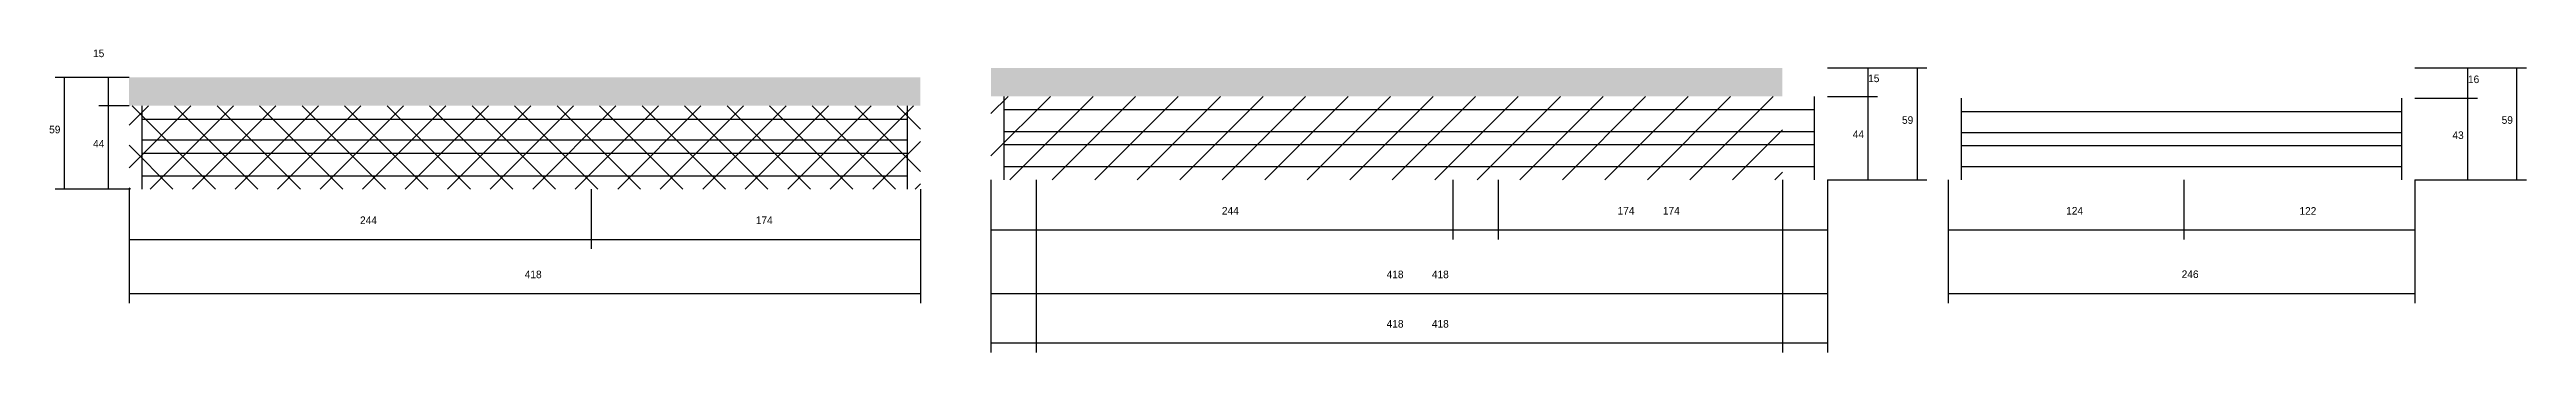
# Model space of a CAD drawing. Header units: metres. Extents: x -2848 to 22762, y -45195 to 1016.
# Drawn here: x 9482 to 10791, y -7232 to -7072 of the extents above; entities that cross this region are included whole.
import ezdxf

# ---------------------------------------------------------------- set-up
doc = ezdxf.new("R2010")
doc.units = ezdxf.units.M
for name, color, linetype in [('COTA', 4, 'Continuous'), ('REAPROVEITAMENTO', 251, 'Continuous'), ('SARR_2.2x7', 40, 'Continuous')]:
    doc.layers.add(name, color=color, linetype=linetype)

msp = doc.modelspace()

# ---------------------------------------------------------------- texts
at = {"layer": 'COTA'}
for s, p in [('15', (9505.4, -7075.6)), ('15', (10442.9, -7088.8)), ('16', (10759.7, -7089.3)), ('59', (9482.2, -7115.8)), ('44', (10434.8, -7118.3)), ('59', (10460.8, -7110.8)), ('43', (10751.5, -7118.8)), ('59', (10777.5, -7110.8)), ('44', (9505.4, -7123.3)), ('244', (10101.6, -7158.7)), ('174', (10310.6, -7158.7)), ('174', (10334.5, -7158.7)), ('124', (10547.5, -7158.7)), ('122', (10670.7, -7158.8)), ('244', (9646.4, -7163.7)), ('174', (9855.4, -7163.7)), ('418', (9733.4, -7192.3)), ('418', (10188.6, -7192.3)), ('418', (10212.5, -7192.3)), ('246', (10608.5, -7192.2)), ('418', (10188.6, -7218.4)), ('418', (10212.5, -7218.4))]:
    msp.add_text(s, height=4, dxfattribs=at).set_placement(p)

# ---------------------------------------------------------------- hatches: boundary and pattern name
at = {"layer": 'COTA'}
h = msp.add_hatch(dxfattribs=at)
h.set_pattern_fill('AR-CONC', scale=0.03)
h.paths.add_polyline_path([(9942.4, -7086.3), (9524.4, -7086.3), (9524.4, -7086.3), (9524.4, -7101.3), (9524.4, -7101.3), (9942.4, -7101.3), (9942.4, -7101.3), (9942.4, -7086.3)])
h = msp.add_hatch(dxfattribs=at)
h.set_pattern_fill('AR-CONC', scale=0.03)
h.paths.add_polyline_path([(10397.6, -7081.3), (9979.6, -7081.3), (9979.6, -7081.3), (9979.6, -7096.3), (9979.6, -7096.3), (10397.6, -7096.3), (10397.6, -7096.3), (10397.6, -7081.3)])
at = {"layer": 'REAPROVEITAMENTO'}
h = msp.add_hatch(dxfattribs=at)
h.set_pattern_fill('ANSI37', scale=5)
h.paths.add_polyline_path([(9942.4, -7145.3), (9942.4, -7101.3), (9942.4, -7101.3), (9524.4, -7101.3), (9524.4, -7101.3), (9524.4, -7145.3), (9524.4, -7145.3), (9942.4, -7145.3)])
h = msp.add_hatch(dxfattribs=at)
h.set_pattern_fill('ANSI31', scale=5)
h.paths.add_polyline_path([(10397.6, -7140.3), (10397.6, -7096.3), (10397.6, -7096.3), (9979.6, -7096.3), (9979.6, -7096.3), (9979.6, -7140.3), (9979.6, -7140.3), (10397.6, -7140.3)])

# ---------------------------------------------------------------- linework, layer by layer
at = {"layer": 'COTA'}
for p, q in [((9524.4, -7086.3), (9485.3, -7086.3)), ((9490.3, -7145.3), (9490.3, -7086.3)), ((9524.4, -7086.3), (9508.5, -7086.3)), ((9513.5, -7101.3), (9513.5, -7086.3)), ((10421.5, -7081.3), (10447.9, -7081.3)), ((10421.5, -7081.3), (10473.9, -7081.3)), ((10442.9, -7096.3), (10442.9, -7081.3)), ((10468.9, -7140.3), (10468.9, -7081.3)), ((10731.7, -7081.3), (10764.7, -7081.3)), ((10731.7, -7081.3), (10790.6, -7081.3)), ((10759.7, -7097.3), (10759.7, -7081.3)), ((10785.6, -7140.3), (10785.6, -7081.3)), ((9524.4, -7101.3), (9508.5, -7101.3)), ((9524.4, -7101.3), (9508.5, -7101.3)), ((9513.5, -7145.3), (9513.5, -7101.3)), ((10421.5, -7096.3), (10447.9, -7096.3)), ((10421.5, -7096.3), (10447.9, -7096.3)), ((10442.9, -7140.3), (10442.9, -7096.3)), ((10731.7, -7097.3), (10764.7, -7097.3)), ((10731.7, -7097.3), (10764.7, -7097.3)), ((10759.7, -7140.3), (10759.7, -7097.3)), ((9979.6, -7140.3), (9979.6, -7171.8)), ((9979.6, -7140.3), (9979.6, -7205.4)), ((9979.6, -7140.3), (9979.6, -7231.5)), ((10003.5, -7140.3), (10003.5, -7205.4)), ((10003.5, -7140.3), (10003.5, -7231.5)), ((10223.6, -7140.3), (10223.6, -7171.8)), ((10223.6, -7140.3), (10223.6, -7171.8)), ((10247.5, -7140.3), (10247.5, -7171.8)), ((10397.6, -7140.3), (10397.6, -7171.8)), ((10397.6, -7140.3), (10397.6, -7205.4)), ((10397.6, -7140.3), (10397.6, -7231.5)), ((10421.5, -7140.3), (10421.5, -7171.8)), ((10421.5, -7140.3), (10421.5, -7205.4)), ((10421.5, -7140.3), (10447.9, -7140.3)), ((10421.5, -7140.3), (10473.9, -7140.3)), ((10421.5, -7140.3), (10421.5, -7231.5)), ((10485.2, -7140.3), (10485.2, -7171.8)), ((10485.2, -7140.3), (10485.2, -7205.4)), ((10609.7, -7140.3), (10609.7, -7171.8)), ((10609.7, -7140.3), (10609.7, -7171.8)), ((10731.7, -7140.3), (10731.7, -7171.8)), ((10731.7, -7140.3), (10731.7, -7205.4)), ((10731.7, -7140.3), (10764.7, -7140.3)), ((10731.7, -7140.3), (10790.6, -7140.3)), ((9524.4, -7145.3), (9485.3, -7145.3)), ((9524.4, -7145.3), (9508.5, -7145.3)), ((9524.4, -7145.3), (9524.4, -7176.8)), ((9524.4, -7145.3), (9524.4, -7205.4)), ((9768.4, -7145.3), (9768.4, -7176.8)), ((9768.4, -7145.3), (9768.4, -7176.8)), ((9942.4, -7145.3), (9942.4, -7176.8)), ((9942.4, -7145.3), (9942.4, -7205.4)), ((9979.6, -7166.8), (10223.6, -7166.8)), ((10223.6, -7166.8), (10397.6, -7166.8)), ((10247.5, -7166.8), (10421.5, -7166.8)), ((10485.2, -7166.8), (10609.7, -7166.8)), ((10609.7, -7166.8), (10731.7, -7166.8)), ((9524.4, -7171.8), (9768.4, -7171.8)), ((9768.4, -7171.8), (9942.4, -7171.8)), ((9524.4, -7200.4), (9942.4, -7200.4)), ((9979.6, -7200.4), (10397.6, -7200.4)), ((10003.5, -7200.4), (10421.5, -7200.4)), ((10485.2, -7200.4), (10731.7, -7200.4)), ((9979.6, -7226.5), (10397.6, -7226.5)), ((10003.5, -7226.5), (10421.5, -7226.5))]:
    msp.add_line(p, q, dxfattribs=at)
at = {"layer": 'SARR_2.2x7'}
for p, q in [((9531.4, -7145.3), (9531.4, -7101.3)), ((9935.5, -7145.3), (9935.5, -7101.3)), ((9986.6, -7140.3), (9986.6, -7096.3)), ((9986.6, -7103.3), (10223.6, -7103.3)), ((10223.6, -7103.3), (10390.7, -7103.3)), ((10247.5, -7103.3), (10414.6, -7103.3)), ((10414.6, -7140.3), (10414.6, -7096.3)), ((10492.2, -7140.3), (10492.2, -7097.3)), ((10724.7, -7140.3), (10724.7, -7097.3)), ((9531.4, -7108.3), (9768.4, -7108.3)), ((9768.4, -7108.3), (9935.5, -7108.3)), ((9986.6, -7114.8), (10223.6, -7114.8)), ((10223.6, -7114.8), (10390.7, -7114.8)), ((10247.5, -7114.8), (10414.6, -7114.8)), ((10492.2, -7104.3), (10609.7, -7104.3)), ((10492.2, -7115.3), (10609.7, -7115.3)), ((10609.7, -7104.3), (10724.7, -7104.3)), ((10609.7, -7115.3), (10724.7, -7115.3)), ((9531.4, -7119.3), (9768.4, -7119.3)), ((9531.4, -7126.3), (9768.4, -7126.3)), ((9768.4, -7119.3), (9935.5, -7119.3)), ((9768.4, -7126.3), (9935.5, -7126.3)), ((9986.6, -7121.8), (10223.6, -7121.8)), ((10223.6, -7121.8), (10390.7, -7121.8)), ((10247.5, -7121.8), (10414.6, -7121.8)), ((10492.2, -7122.3), (10609.7, -7122.3)), ((10609.7, -7122.3), (10724.7, -7122.3)), ((9531.4, -7138.3), (9768.4, -7138.3)), ((9768.4, -7138.3), (9935.5, -7138.3)), ((9986.6, -7133.3), (10223.6, -7133.3)), ((10223.6, -7133.3), (10390.7, -7133.3)), ((10247.5, -7133.3), (10414.6, -7133.3)), ((10492.2, -7133.3), (10609.7, -7133.3)), ((10609.7, -7133.3), (10724.7, -7133.3))]:
    msp.add_line(p, q, dxfattribs=at)

msp.set_redraw_order([(e.dxf.handle, doc.entitydb.next_handle()) for e in msp.query("TEXT MTEXT ATTDEF DIMENSION ARC_DIMENSION")])  # texts and dimensions are drawn at this point

doc.saveas('drawing.dxf')
